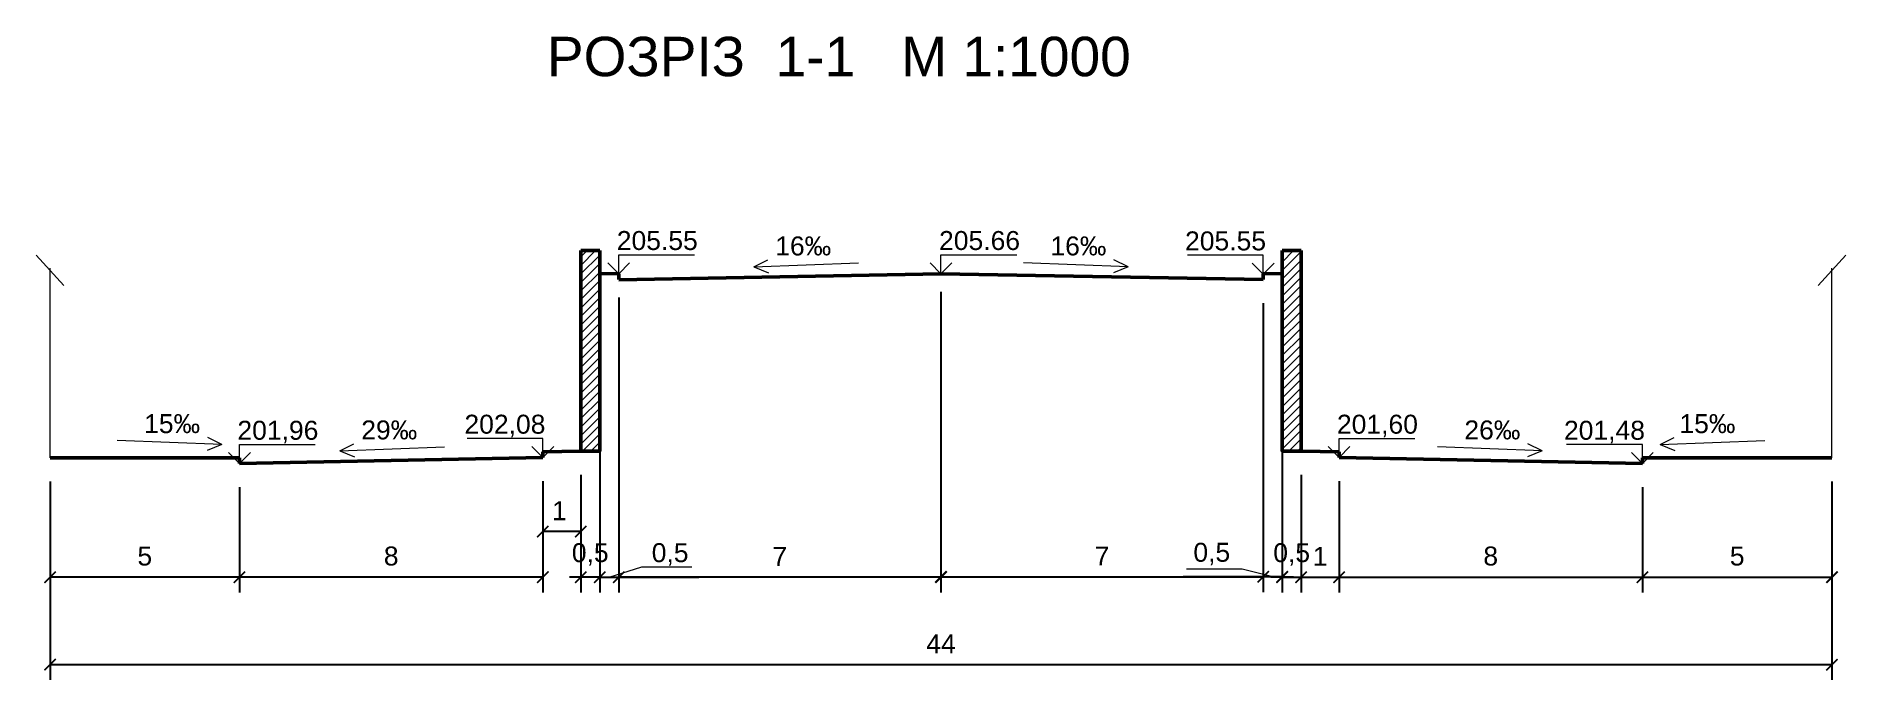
# Model space of a CAD drawing. Header units: millimetres. Extents: x -2123 to 5424, y -1286 to 835.
# Drawn here: x 4671.48 to 4719.2, y -1028.32 to -1011.34 of the extents above; entities that cross this region are included whole.
import ezdxf

# ---------------------------------------------------------------- set-up
doc = ezdxf.new("R2010")
doc.units = ezdxf.units.MM
doc.layers.get('0').update_dxf_attribs({"lineweight": 15})
doc.layers.add('вертикалка', color=6, linetype='Continuous', lineweight=15)
doc.layers.add('Текст', color=7, linetype='Continuous', lineweight=15)
doc.styles.add('Arial', font='arial.ttf')
doc.styles.get("Standard").update_dxf_attribs({"font": 'arial.ttf'})
doc.styles.add('стиль1', font='isocpeui.ttf')
doc.dimstyles.new('3 Cтил Макс', dxfattribs={"dimtxt": 1, "dimasz": 0.3, "dimexe": 1.25, "dimexo": 0.625, "dimgap": 0.3, "dimtad": 1, "dimtxsty": 'стиль1', "dimblk": 'ARCHTICK', "dimcen": 2.5, "dimadec": 0, "dimazin": 0, "dimtfac": 1, "dimtmove": 0, "dimatfit": 3, "dimldrblk": 'DATUMFILLED', "dimfxl": 1, "dimarcsym": 0})
pattern_1 = [(45, (8174.66913, 2941.56082), (-0.1122532015, 0.1122532015), [])]

msp = doc.modelspace()

# ---------------------------------------------------------------- texts
at = {"color": 0}
msp.add_text('РОЗРІЗ  1-1   M 1:1000', height=1.04, dxfattribs=at).set_placement((4684.944, -1012.395))
at = {"layer": 'Текст', "color": 0}
for s, p in [('205.55', (4686.788, -1016.979)), ('205.66', (4695.288, -1016.979)), ('205.55', (4701.776, -1016.989)), ('16‰', (4690.967, -1017.122)), ('16‰', (4698.225, -1017.122)), ('15‰', (4674.322, -1021.809)), ('202,08', (4682.77, -1021.824)), ('201,60', (4705.782, -1021.824)), ('15‰', (4714.815, -1021.809)), ('201,96', (4676.782, -1021.984)), ('29‰', (4680.049, -1021.975)), ('26‰', (4709.143, -1021.975)), ('201,48', (4711.77, -1021.984))]:
    msp.add_text(s, height=0.5, dxfattribs=at).set_placement(p)

# ---------------------------------------------------------------- blocks, each defined once
blk = doc.blocks.new('_ArchTick')
at = {"color": 0, "linetype": 'ByBlock', "const_width": 0.15}
blk.add_lwpolyline([(-0.5, -0.5), (0.5, 0.5)], dxfattribs=at)
blk = doc.blocks.new('*D903')
at = {"layer": 'Defpoints', "color": 0, "lineweight": 20, "ltscale": 0.5, "transparency": 16777216}
for p in [(4703.838, -1017.756), (4704.338, -1017.596), (4704.338, -1025.6)]:
    blk.add_point(p, dxfattribs=at)
at = {"layer": 'вертикалка', "color": 0, "lineweight": -2, "ltscale": 0.5, "transparency": 16777216}
for p, q in [((4703.838, -1018.381), (4703.838, -1026)), ((4704.338, -1018.221), (4704.338, -1026)), ((4703.838, -1025.6), (4701.724, -1025.6)), ((4704.338, -1025.6), (4703.838, -1025.6)), ((4704.338, -1025.6), (4704.638, -1025.6))]:
    blk.add_line(p, q, dxfattribs=at)
at = {"layer": 'вертикалка', "color": 0, "lineweight": -2, "ltscale": 0.5, "transparency": 16777216, "xscale": 0.3, "yscale": 0.3, "zscale": 0.3}
blk.add_blockref('_ArchTick', (4703.838, -1025.6), dxfattribs=at)
at = {"layer": 'вертикалка', "color": 0, "lineweight": -2, "ltscale": 0.5, "transparency": 16777216, "xscale": 0.3, "yscale": 0.3, "zscale": 0.3, "rotation": 180}
blk.add_blockref('_ArchTick', (4704.338, -1025.6), dxfattribs=at)
at = {"layer": 'вертикалка', "color": 0, "lineweight": 20, "ltscale": 0.5, "transparency": 16777216, "insert": (4702.481, -1024.999), "char_height": 0.5, "attachment_point": 5, "style": 'Arial'}
blk.add_mtext('0,5', dxfattribs=at)
blk = doc.blocks.new('_DatumFilled')
at = {"color": 0, "linetype": 'ByBlock'}
blk.add_solid([(0, 0.58), (-1, 0), (0, -0.58)], dxfattribs=at)
blk = doc.blocks.new('*D904')
at = {"layer": 'Defpoints', "color": 0, "lineweight": 20, "ltscale": 0.5, "transparency": 16777216}
for p in [(4704.338, -1017.596), (4704.838, -1022.281), (4704.838, -1025.61)]:
    blk.add_point(p, dxfattribs=at)
at = {"layer": 'вертикалка', "color": 0, "lineweight": -2, "ltscale": 0.5, "transparency": 16777216}
for p, q in [((4704.338, -1018.221), (4704.338, -1026.01)), ((4704.838, -1022.906), (4704.838, -1026.01)), ((4704.338, -1025.61), (4704.038, -1025.61)), ((4704.338, -1025.61), (4704.838, -1025.61)), ((4704.838, -1025.61), (4705.138, -1025.61))]:
    blk.add_line(p, q, dxfattribs=at)
at = {"layer": 'вертикалка', "color": 0, "lineweight": -2, "ltscale": 0.5, "transparency": 16777216, "xscale": 0.3, "yscale": 0.3, "zscale": 0.3}
blk.add_blockref('_ArchTick', (4704.338, -1025.61), dxfattribs=at)
at = {"layer": 'вертикалка', "color": 0, "lineweight": -2, "ltscale": 0.5, "transparency": 16777216, "xscale": 0.3, "yscale": 0.3, "zscale": 0.3, "rotation": 180}
blk.add_blockref('_ArchTick', (4704.838, -1025.61), dxfattribs=at)
at = {"layer": 'вертикалка', "color": 0, "lineweight": 20, "ltscale": 0.5, "transparency": 16777216, "insert": (4704.588, -1025.009), "char_height": 0.5, "attachment_point": 5, "style": 'Arial'}
blk.add_mtext('0,5', dxfattribs=at)
blk = doc.blocks.new('*D905')
at = {"layer": 'Defpoints', "color": 0, "lineweight": 20, "ltscale": 0.5, "transparency": 16777216}
for p in [(4704.838, -1022.281), (4705.838, -1022.451), (4705.838, -1025.61)]:
    blk.add_point(p, dxfattribs=at)
at = {"layer": 'вертикалка', "color": 0, "lineweight": -2, "ltscale": 0.5, "transparency": 16777216}
for p, q in [((4704.838, -1022.906), (4704.838, -1026.01)), ((4705.838, -1023.076), (4705.838, -1026.01)), ((4704.838, -1025.61), (4705.838, -1025.61))]:
    blk.add_line(p, q, dxfattribs=at)
at = {"layer": 'вертикалка', "color": 0, "lineweight": -2, "ltscale": 0.5, "transparency": 16777216, "xscale": 0.3, "yscale": 0.3, "zscale": 0.3, "rotation": 180}
blk.add_blockref('_ArchTick', (4704.838, -1025.61), dxfattribs=at)
at = {"layer": 'вертикалка', "color": 0, "lineweight": -2, "ltscale": 0.5, "transparency": 16777216, "xscale": 0.3, "yscale": 0.3, "zscale": 0.3}
blk.add_blockref('_ArchTick', (4705.838, -1025.61), dxfattribs=at)
at = {"layer": 'вертикалка', "color": 0, "lineweight": 20, "ltscale": 0.5, "transparency": 16777216, "insert": (4705.338, -1025.059), "char_height": 0.5, "attachment_point": 5, "style": 'Arial'}
blk.add_mtext('1', dxfattribs=at)
blk = doc.blocks.new('*D906')
at = {"layer": 'Defpoints', "color": 0, "lineweight": 20, "ltscale": 0.5, "transparency": 16777216}
for p in [(4705.838, -1022.451), (4713.838, -1022.611), (4713.838, -1025.61)]:
    blk.add_point(p, dxfattribs=at)
at = {"layer": 'вертикалка', "color": 0, "lineweight": -2, "ltscale": 0.5, "transparency": 16777216}
for p, q in [((4705.838, -1023.076), (4705.838, -1026.01)), ((4713.838, -1023.236), (4713.838, -1026.01)), ((4705.838, -1025.61), (4713.838, -1025.61))]:
    blk.add_line(p, q, dxfattribs=at)
at = {"layer": 'вертикалка', "color": 0, "lineweight": -2, "ltscale": 0.5, "transparency": 16777216, "xscale": 0.3, "yscale": 0.3, "zscale": 0.3, "rotation": 180}
blk.add_blockref('_ArchTick', (4705.838, -1025.61), dxfattribs=at)
at = {"layer": 'вертикалка', "color": 0, "lineweight": -2, "ltscale": 0.5, "transparency": 16777216, "xscale": 0.3, "yscale": 0.3, "zscale": 0.3}
blk.add_blockref('_ArchTick', (4713.838, -1025.61), dxfattribs=at)
at = {"layer": 'вертикалка', "color": 0, "lineweight": 20, "ltscale": 0.5, "transparency": 16777216, "insert": (4709.838, -1025.054), "char_height": 0.5, "attachment_point": 5, "style": 'Arial'}
blk.add_mtext('8', dxfattribs=at)
blk = doc.blocks.new('*D898')
at = {"layer": 'Defpoints', "color": 0, "lineweight": 20, "ltscale": 0.5, "transparency": 16777216}
for p in [(4713.838, -1022.611), (4718.837, -1022.461), (4718.837, -1025.61)]:
    blk.add_point(p, dxfattribs=at)
at = {"layer": 'вертикалка', "color": 0, "lineweight": -2, "ltscale": 0.5, "transparency": 16777216}
for p, q in [((4713.838, -1023.236), (4713.838, -1026.01)), ((4718.837, -1023.086), (4718.837, -1026.01)), ((4713.838, -1025.61), (4718.837, -1025.61))]:
    blk.add_line(p, q, dxfattribs=at)
at = {"layer": 'вертикалка', "color": 0, "lineweight": -2, "ltscale": 0.5, "transparency": 16777216, "xscale": 0.3, "yscale": 0.3, "zscale": 0.3, "rotation": 180}
blk.add_blockref('_ArchTick', (4713.838, -1025.61), dxfattribs=at)
at = {"layer": 'вертикалка', "color": 0, "lineweight": -2, "ltscale": 0.5, "transparency": 16777216, "xscale": 0.3, "yscale": 0.3, "zscale": 0.3}
blk.add_blockref('_ArchTick', (4718.837, -1025.61), dxfattribs=at)
at = {"layer": 'вертикалка', "color": 0, "lineweight": 20, "ltscale": 0.5, "transparency": 16777216, "insert": (4716.338, -1025.055), "char_height": 0.5, "attachment_point": 5, "style": 'Arial'}
blk.add_mtext('5', dxfattribs=at)
blk = doc.blocks.new('*D899')
at = {"layer": 'Defpoints', "color": 0, "lineweight": 20, "ltscale": 0.5, "transparency": 16777216}
for p in [(4671.841, -1022.461), (4718.837, -1022.461), (4718.837, -1027.916)]:
    blk.add_point(p, dxfattribs=at)
at = {"layer": 'вертикалка', "color": 0, "lineweight": -2, "ltscale": 0.5, "transparency": 16777216}
for p, q in [((4671.841, -1023.086), (4671.841, -1028.316)), ((4718.837, -1023.086), (4718.837, -1028.316)), ((4671.841, -1027.916), (4718.837, -1027.916))]:
    blk.add_line(p, q, dxfattribs=at)
at = {"layer": 'вертикалка', "color": 0, "lineweight": -2, "ltscale": 0.5, "transparency": 16777216, "xscale": 0.3, "yscale": 0.3, "zscale": 0.3, "rotation": 180}
blk.add_blockref('_ArchTick', (4671.841, -1027.916), dxfattribs=at)
at = {"layer": 'вертикалка', "color": 0, "lineweight": -2, "ltscale": 0.5, "transparency": 16777216, "xscale": 0.3, "yscale": 0.3, "zscale": 0.3}
blk.add_blockref('_ArchTick', (4718.837, -1027.916), dxfattribs=at)
at = {"layer": 'вертикалка', "color": 0, "lineweight": 20, "ltscale": 0.5, "transparency": 16777216, "insert": (4695.339, -1027.366), "char_height": 0.5, "attachment_point": 5, "style": 'Arial'}
blk.add_mtext('44', dxfattribs=at)
blk = doc.blocks.new('*D900')
at = {"layer": 'Defpoints', "color": 0, "lineweight": 20, "ltscale": 0.5, "transparency": 16777216}
for p in [(4695.338, -1017.456), (4703.838, -1017.766), (4703.838, -1025.6)]:
    blk.add_point(p, dxfattribs=at)
at = {"layer": 'вертикалка', "color": 0, "lineweight": -2, "ltscale": 0.5, "transparency": 16777216}
for p, q in [((4695.338, -1018.081), (4695.338, -1026)), ((4703.838, -1018.391), (4703.838, -1026)), ((4695.338, -1025.6), (4703.838, -1025.6))]:
    blk.add_line(p, q, dxfattribs=at)
at = {"layer": 'вертикалка', "color": 0, "lineweight": -2, "ltscale": 0.5, "transparency": 16777216, "xscale": 0.3, "yscale": 0.3, "zscale": 0.3, "rotation": 180}
blk.add_blockref('_ArchTick', (4695.338, -1025.6), dxfattribs=at)
at = {"layer": 'вертикалка', "color": 0, "lineweight": -2, "ltscale": 0.5, "transparency": 16777216, "xscale": 0.3, "yscale": 0.3, "zscale": 0.3}
blk.add_blockref('_ArchTick', (4703.838, -1025.6), dxfattribs=at)
at = {"layer": 'вертикалка', "color": 0, "lineweight": 20, "ltscale": 0.5, "transparency": 16777216, "insert": (4699.588, -1025.05), "char_height": 0.5, "width": 0.32947, "attachment_point": 5, "style": 'Arial'}
blk.add_mtext('7', dxfattribs=at)
blk = doc.blocks.new('*D907')
at = {"layer": 'Defpoints', "color": 0, "lineweight": 20, "ltscale": 0.5, "transparency": 16777216}
for p in [(4686.338, -1017.596), (4686.838, -1017.606), (4686.338, -1025.61)]:
    blk.add_point(p, dxfattribs=at)
at = {"layer": 'вертикалка', "color": 0, "lineweight": -2, "ltscale": 0.5, "transparency": 16777216}
for p, q in [((4686.338, -1018.221), (4686.338, -1026.01)), ((4686.838, -1018.231), (4686.838, -1026.01)), ((4686.338, -1025.61), (4686.038, -1025.61)), ((4686.338, -1025.61), (4686.838, -1025.61)), ((4686.838, -1025.61), (4688.952, -1025.61))]:
    blk.add_line(p, q, dxfattribs=at)
at = {"layer": 'вертикалка', "color": 0, "lineweight": -2, "ltscale": 0.5, "transparency": 16777216, "xscale": 0.3, "yscale": 0.3, "zscale": 0.3}
blk.add_blockref('_ArchTick', (4686.338, -1025.61), dxfattribs=at)
at = {"layer": 'вертикалка', "color": 0, "lineweight": -2, "ltscale": 0.5, "transparency": 16777216, "xscale": 0.3, "yscale": 0.3, "zscale": 0.3, "rotation": 180}
blk.add_blockref('_ArchTick', (4686.838, -1025.61), dxfattribs=at)
at = {"layer": 'вертикалка', "color": 0, "lineweight": 20, "ltscale": 0.5, "transparency": 16777216, "insert": (4688.195, -1025.009), "char_height": 0.5, "attachment_point": 5, "style": 'Arial'}
blk.add_mtext('0,5', dxfattribs=at)
blk = doc.blocks.new('*D908')
at = {"layer": 'Defpoints', "color": 0, "lineweight": 20, "ltscale": 0.5, "transparency": 16777216}
for p in [(4686.338, -1017.596), (4685.838, -1022.281), (4685.838, -1025.61)]:
    blk.add_point(p, dxfattribs=at)
at = {"layer": 'вертикалка', "color": 0, "lineweight": -2, "ltscale": 0.5, "transparency": 16777216}
for p, q in [((4686.338, -1018.221), (4686.338, -1026.01)), ((4685.838, -1022.906), (4685.838, -1026.01)), ((4685.838, -1025.61), (4685.538, -1025.61)), ((4686.338, -1025.61), (4685.838, -1025.61)), ((4686.338, -1025.61), (4686.638, -1025.61))]:
    blk.add_line(p, q, dxfattribs=at)
at = {"layer": 'вертикалка', "color": 0, "lineweight": -2, "ltscale": 0.5, "transparency": 16777216, "xscale": 0.3, "yscale": 0.3, "zscale": 0.3}
blk.add_blockref('_ArchTick', (4685.838, -1025.61), dxfattribs=at)
at = {"layer": 'вертикалка', "color": 0, "lineweight": -2, "ltscale": 0.5, "transparency": 16777216, "xscale": 0.3, "yscale": 0.3, "zscale": 0.3, "rotation": 180}
blk.add_blockref('_ArchTick', (4686.338, -1025.61), dxfattribs=at)
at = {"layer": 'вертикалка', "color": 0, "lineweight": 20, "ltscale": 0.5, "transparency": 16777216, "insert": (4686.088, -1025.009), "char_height": 0.5, "attachment_point": 5, "style": 'Arial'}
blk.add_mtext('0,5', dxfattribs=at)
blk = doc.blocks.new('*D909')
at = {"layer": 'Defpoints', "color": 0, "lineweight": 20, "ltscale": 0.5, "transparency": 16777216}
for p in [(4685.838, -1022.281), (4684.838, -1022.451), (4684.838, -1024.407)]:
    blk.add_point(p, dxfattribs=at)
at = {"layer": 'вертикалка', "color": 0, "lineweight": -2, "ltscale": 0.5, "transparency": 16777216}
for p, q in [((4684.838, -1023.076), (4684.838, -1024.807)), ((4685.838, -1022.906), (4685.838, -1024.807)), ((4685.838, -1024.407), (4684.838, -1024.407))]:
    blk.add_line(p, q, dxfattribs=at)
at = {"layer": 'вертикалка', "color": 0, "lineweight": -2, "ltscale": 0.5, "transparency": 16777216, "xscale": 0.3, "yscale": 0.3, "zscale": 0.3, "rotation": 180}
blk.add_blockref('_ArchTick', (4684.838, -1024.407), dxfattribs=at)
at = {"layer": 'вертикалка', "color": 0, "lineweight": -2, "ltscale": 0.5, "transparency": 16777216, "xscale": 0.3, "yscale": 0.3, "zscale": 0.3}
blk.add_blockref('_ArchTick', (4685.838, -1024.407), dxfattribs=at)
at = {"layer": 'вертикалка', "color": 0, "lineweight": 20, "ltscale": 0.5, "transparency": 16777216, "insert": (4685.273, -1023.856), "char_height": 0.5, "attachment_point": 5, "style": 'Arial'}
blk.add_mtext('1', dxfattribs=at)
blk = doc.blocks.new('*D910')
at = {"layer": 'Defpoints', "color": 0, "lineweight": 20, "ltscale": 0.5, "transparency": 16777216}
for p in [(4676.837, -1022.611), (4684.838, -1022.451), (4676.837, -1025.61)]:
    blk.add_point(p, dxfattribs=at)
at = {"layer": 'вертикалка', "color": 0, "lineweight": -2, "ltscale": 0.5, "transparency": 16777216}
for p, q in [((4676.837, -1023.236), (4676.837, -1026.01)), ((4684.838, -1023.076), (4684.838, -1026.01)), ((4684.838, -1025.61), (4676.837, -1025.61))]:
    blk.add_line(p, q, dxfattribs=at)
at = {"layer": 'вертикалка', "color": 0, "lineweight": -2, "ltscale": 0.5, "transparency": 16777216, "xscale": 0.3, "yscale": 0.3, "zscale": 0.3, "rotation": 180}
blk.add_blockref('_ArchTick', (4676.837, -1025.61), dxfattribs=at)
at = {"layer": 'вертикалка', "color": 0, "lineweight": -2, "ltscale": 0.5, "transparency": 16777216, "xscale": 0.3, "yscale": 0.3, "zscale": 0.3}
blk.add_blockref('_ArchTick', (4684.838, -1025.61), dxfattribs=at)
at = {"layer": 'вертикалка', "color": 0, "lineweight": 20, "ltscale": 0.5, "transparency": 16777216, "insert": (4680.838, -1025.054), "char_height": 0.5, "attachment_point": 5, "style": 'Arial'}
blk.add_mtext('8', dxfattribs=at)
blk = doc.blocks.new('*D901')
at = {"layer": 'Defpoints', "color": 0, "lineweight": 20, "ltscale": 0.5, "transparency": 16777216}
for p in [(4671.841, -1022.461), (4676.837, -1022.611), (4671.841, -1025.61)]:
    blk.add_point(p, dxfattribs=at)
at = {"layer": 'вертикалка', "color": 0, "lineweight": -2, "ltscale": 0.5, "transparency": 16777216}
for p, q in [((4671.841, -1023.086), (4671.841, -1026.01)), ((4676.837, -1023.236), (4676.837, -1026.01)), ((4676.837, -1025.61), (4671.841, -1025.61))]:
    blk.add_line(p, q, dxfattribs=at)
at = {"layer": 'вертикалка', "color": 0, "lineweight": -2, "ltscale": 0.5, "transparency": 16777216, "xscale": 0.3, "yscale": 0.3, "zscale": 0.3, "rotation": 180}
blk.add_blockref('_ArchTick', (4671.841, -1025.61), dxfattribs=at)
at = {"layer": 'вертикалка', "color": 0, "lineweight": -2, "ltscale": 0.5, "transparency": 16777216, "xscale": 0.3, "yscale": 0.3, "zscale": 0.3}
blk.add_blockref('_ArchTick', (4676.837, -1025.61), dxfattribs=at)
at = {"layer": 'вертикалка', "color": 0, "lineweight": 20, "ltscale": 0.5, "transparency": 16777216, "insert": (4674.339, -1025.055), "char_height": 0.5, "attachment_point": 5, "style": 'Arial'}
blk.add_mtext('5', dxfattribs=at)
blk = doc.blocks.new('*D902')
at = {"layer": 'Defpoints', "color": 0, "lineweight": 20, "ltscale": 0.5, "transparency": 16777216}
for p in [(4695.338, -1017.456), (4686.838, -1017.606), (4686.838, -1025.61)]:
    blk.add_point(p, dxfattribs=at)
at = {"layer": 'вертикалка', "color": 0, "lineweight": -2, "ltscale": 0.5, "transparency": 16777216}
for p, q in [((4686.838, -1018.231), (4686.838, -1026.01)), ((4695.338, -1018.081), (4695.338, -1026.01)), ((4695.338, -1025.61), (4686.838, -1025.61))]:
    blk.add_line(p, q, dxfattribs=at)
at = {"layer": 'вертикалка', "color": 0, "lineweight": -2, "ltscale": 0.5, "transparency": 16777216, "xscale": 0.3, "yscale": 0.3, "zscale": 0.3, "rotation": 180}
blk.add_blockref('_ArchTick', (4686.838, -1025.61), dxfattribs=at)
at = {"layer": 'вертикалка', "color": 0, "lineweight": -2, "ltscale": 0.5, "transparency": 16777216, "xscale": 0.3, "yscale": 0.3, "zscale": 0.3}
blk.add_blockref('_ArchTick', (4695.338, -1025.61), dxfattribs=at)
at = {"layer": 'вертикалка', "color": 0, "lineweight": 20, "ltscale": 0.5, "transparency": 16777216, "insert": (4691.088, -1025.06), "char_height": 0.5, "attachment_point": 5, "style": 'Arial'}
blk.add_mtext('7', dxfattribs=at)

# ---------------------------------------------------------------- dimensions: what is measured, and where the dimension line sits
at = {"layer": 'вертикалка', "color": 5, "lineweight": 20, "ltscale": 0.5}
dim = msp.add_linear_dim(base=(4686.838, -1025.61), p1=(4695.338, -1017.456), p2=(4686.838, -1017.606), angle=180, text='7', dimstyle='3 Cтил Макс', override={"dimtxt": 0.5, "dimexe": 0.4, "dimtxsty": 'Arial'}, dxfattribs=at)
dim.commit()
dim.dimension.update_dxf_attribs({"geometry": '*D902', "text_midpoint": (4691.088, -1025.06)})
dim = msp.add_linear_dim(base=(4703.838, -1025.6), p1=(4695.338, -1017.456), p2=(4703.838, -1017.766), text='7', dimstyle='3 Cтил Макс', override={"dimtxt": 0.5, "dimexe": 0.4, "dimtxsty": 'Arial'}, dxfattribs=at)
dim.commit()
dim.dimension.update_dxf_attribs({"geometry": '*D900', "text_midpoint": (4699.588, -1025.05)})
for base, p1, p2, picture, middle in [((4685.838, -1025.61), (4686.338, -1017.596), (4685.838, -1022.281), '*D908', (4686.088, -1025.61)), ((4686.338, -1025.61), (4686.838, -1017.606), (4686.338, -1017.596), '*D907', (4688.195, -1025.61)), ((4684.838, -1024.407), (4685.838, -1022.281), (4684.838, -1022.451), '*D909', (4685.273, -1024.407))]:
    dim = msp.add_linear_dim(base=base, p1=p1, p2=p2, angle=180, dimstyle='3 Cтил Макс', override={"dimtxt": 0.5, "dimexe": 0.4, "dimtxsty": 'Arial'}, dxfattribs=at)
    dim.commit()
    dim.dimension.update_dxf_attribs({"geometry": picture, "text_midpoint": middle, "dimtype": 160})
for base, p1, p2, picture, middle in [((4704.338, -1025.6), (4703.838, -1017.756), (4704.338, -1017.596), '*D903', (4702.481, -1025.6)), ((4704.838, -1025.61), (4704.338, -1017.596), (4704.838, -1022.281), '*D904', (4704.588, -1025.61))]:
    dim = msp.add_linear_dim(base=base, p1=p1, p2=p2, dimstyle='3 Cтил Макс', override={"dimtxt": 0.5, "dimexe": 0.4, "dimtxsty": 'Arial'}, dxfattribs=at)
    dim.commit()
    dim.dimension.update_dxf_attribs({"geometry": picture, "text_midpoint": middle, "dimtype": 160})
for base, p1, p2, picture, middle in [((4705.838, -1025.61), (4704.838, -1022.281), (4705.838, -1022.451), '*D905', (4705.338, -1025.059)), ((4713.838, -1025.61), (4705.838, -1022.451), (4713.838, -1022.611), '*D906', (4709.838, -1025.054)), ((4718.837, -1025.61), (4713.838, -1022.611), (4718.837, -1022.461), '*D898', (4716.338, -1025.055))]:
    dim = msp.add_linear_dim(base=base, p1=p1, p2=p2, dimstyle='3 Cтил Макс', override={"dimtxt": 0.5, "dimexe": 0.4, "dimtxsty": 'Arial'}, dxfattribs=at)
    dim.commit()
    dim.dimension.update_dxf_attribs({"geometry": picture, "text_midpoint": middle})
dim = msp.add_linear_dim(base=(4718.837, -1027.916), p1=(4671.841, -1022.461), p2=(4718.837, -1022.461), text='44', dimstyle='3 Cтил Макс', override={"dimtxt": 0.5, "dimexe": 0.4, "dimtxsty": 'Arial'}, dxfattribs=at)
dim.commit()
dim.dimension.update_dxf_attribs({"geometry": '*D899', "text_midpoint": (4695.339, -1027.916), "dimtype": 160})
for base, p1, p2, picture, middle in [((4671.841, -1025.61), (4676.837, -1022.611), (4671.841, -1022.461), '*D901', (4674.339, -1025.055)), ((4676.837, -1025.61), (4684.838, -1022.451), (4676.837, -1022.611), '*D910', (4680.838, -1025.054))]:
    dim = msp.add_linear_dim(base=base, p1=p1, p2=p2, angle=180, dimstyle='3 Cтил Макс', override={"dimtxt": 0.5, "dimexe": 0.4, "dimtxsty": 'Arial'}, dxfattribs=at)
    dim.commit()
    dim.dimension.update_dxf_attribs({"geometry": picture, "text_midpoint": middle})

# ---------------------------------------------------------------- hatches: boundary and pattern name
h = msp.add_hatch()
h.set_pattern_fill('ANSI31', color=0, scale=0.05)
h.set_pattern_definition(pattern_1)
h.paths.add_polyline_path([(4685.838, -1016.996), (4686.338, -1016.996), (4686.338, -1017.596), (4686.338, -1022.281), (4685.838, -1022.281)])
h = msp.add_hatch()
h.set_pattern_fill('ANSI31', color=0, scale=0.05)
h.set_pattern_definition(pattern_1)
h.paths.add_polyline_path([(4704.838, -1016.996), (4704.338, -1016.996), (4704.338, -1017.596), (4704.338, -1022.281), (4704.838, -1022.281)])

# ---------------------------------------------------------------- linework, layer by layer
at = {"color": 0, "lineweight": 50}
for p, q in [((4685.838, -1016.996), (4686.338, -1016.996)), ((4686.338, -1016.996), (4686.338, -1017.596)), ((4704.838, -1016.996), (4704.338, -1016.996)), ((4704.338, -1016.996), (4704.338, -1017.596)), ((4686.338, -1017.596), (4686.838, -1017.606)), ((4704.338, -1017.596), (4703.838, -1017.606)), ((4685.838, -1022.281), (4684.838, -1022.301)), ((4704.838, -1022.281), (4705.838, -1022.301))]:
    msp.add_line(p, q, dxfattribs=at)
at = {"color": 0}
for p, q in [((4690.402, -1017.425), (4690.775, -1017.24)), ((4690.402, -1017.425), (4693.163, -1017.314)), ((4690.402, -1017.425), (4690.788, -1017.58)), ((4700.273, -1017.425), (4697.513, -1017.314)), ((4700.273, -1017.425), (4699.888, -1017.58)), ((4700.273, -1017.425), (4699.901, -1017.24)), ((4695.338, -1017.606), (4695.088, -1017.611)), ((4676.37, -1022.112), (4673.609, -1022.001)), ((4676.37, -1022.112), (4675.984, -1022.267)), ((4676.37, -1022.112), (4675.998, -1021.927)), ((4679.485, -1022.278), (4679.857, -1022.093)), ((4679.485, -1022.278), (4682.246, -1022.167)), ((4679.485, -1022.278), (4679.871, -1022.433)), ((4711.191, -1022.278), (4708.43, -1022.167)), ((4711.191, -1022.278), (4710.805, -1022.433)), ((4711.191, -1022.278), (4710.819, -1022.093)), ((4714.306, -1022.112), (4714.678, -1021.927)), ((4714.306, -1022.112), (4717.067, -1022.001)), ((4714.306, -1022.112), (4714.692, -1022.267))]:
    msp.add_line(p, q, dxfattribs=at)
at = {"color": 0, "lineweight": 50}
for points in [[(4685.838, -1016.996), (4685.838, -1022.281)], [(4704.838, -1016.996), (4704.838, -1022.281)], [(4686.338, -1017.596), (4686.338, -1022.281), (4685.838, -1022.281)], [(4686.838, -1017.766), (4695.338, -1017.606)], [(4686.838, -1017.756), (4686.838, -1017.606)], [(4703.838, -1017.756), (4695.338, -1017.606)], [(4703.838, -1017.756), (4703.838, -1017.606)], [(4704.338, -1017.596), (4704.338, -1022.281), (4704.838, -1022.281)], [(4684.838, -1022.301), (4684.838, -1022.451)], [(4705.838, -1022.301), (4705.838, -1022.451)], [(4676.837, -1022.461), (4671.841, -1022.461)], [(4676.837, -1022.611), (4684.838, -1022.451)], [(4676.837, -1022.611), (4676.837, -1022.461)], [(4713.838, -1022.611), (4705.838, -1022.451)], [(4713.838, -1022.461), (4718.837, -1022.461)], [(4713.838, -1022.611), (4713.838, -1022.461)]]:
    msp.add_lwpolyline(points, dxfattribs=at)
at = {"color": 0}
for points in [[(4672.208, -1017.919), (4671.475, -1017.112)], [(4671.841, -1022.461), (4671.841, -1017.458)], [(4686.838, -1017.606), (4686.55, -1017.318)], [(4686.838, -1017.606), (4686.838, -1017.106), (4688.838, -1017.106)], [(4686.838, -1017.606), (4687.126, -1017.318)], [(4686.838, -1017.606), (4687.126, -1017.318)], [(4695.338, -1017.606), (4695.05, -1017.318)], [(4695.338, -1017.606), (4695.338, -1017.106), (4697.338, -1017.106)], [(4695.338, -1017.606), (4695.626, -1017.318)], [(4703.838, -1017.616), (4703.838, -1017.116), (4701.838, -1017.116)], [(4703.838, -1017.616), (4703.55, -1017.328)], [(4703.838, -1017.616), (4703.55, -1017.328)], [(4703.838, -1017.616), (4704.126, -1017.328)], [(4718.47, -1017.919), (4719.203, -1017.112)], [(4718.837, -1022.461), (4718.837, -1017.458)], [(4676.837, -1022.611), (4676.549, -1022.323)], [(4676.837, -1022.611), (4676.837, -1022.111), (4678.837, -1022.111)], [(4676.837, -1022.611), (4677.126, -1022.323)], [(4684.838, -1022.451), (4684.838, -1021.951), (4682.838, -1021.951)], [(4684.838, -1022.451), (4684.55, -1022.163)], [(4684.838, -1022.451), (4685.126, -1022.163)], [(4705.838, -1022.451), (4705.55, -1022.163)], [(4705.838, -1022.451), (4705.838, -1021.951), (4707.838, -1021.951)], [(4705.838, -1022.451), (4706.126, -1022.163)], [(4713.838, -1022.611), (4713.838, -1022.111), (4711.838, -1022.111)], [(4713.838, -1022.611), (4713.55, -1022.323)], [(4713.838, -1022.611), (4714.126, -1022.323)], [(4675.341, -1022.461), (4671.841, -1022.461)], [(4715.337, -1022.461), (4718.837, -1022.461)]]:
    msp.add_lwpolyline(points, dxfattribs=at)
at = {"layer": 'вертикалка', "color": 5, "lineweight": 20}
for points in [[(4686.588, -1025.61), (4687.45, -1025.337), (4688.769, -1025.337)], [(4704.088, -1025.6), (4703.283, -1025.398), (4701.812, -1025.398)]]:
    msp.add_lwpolyline(points, dxfattribs=at)

msp.set_redraw_order([(e.dxf.handle, doc.entitydb.next_handle()) for e in msp.query("TEXT MTEXT ATTDEF DIMENSION ARC_DIMENSION")])  # texts and dimensions are drawn at this point

doc.saveas('drawing.dxf')
